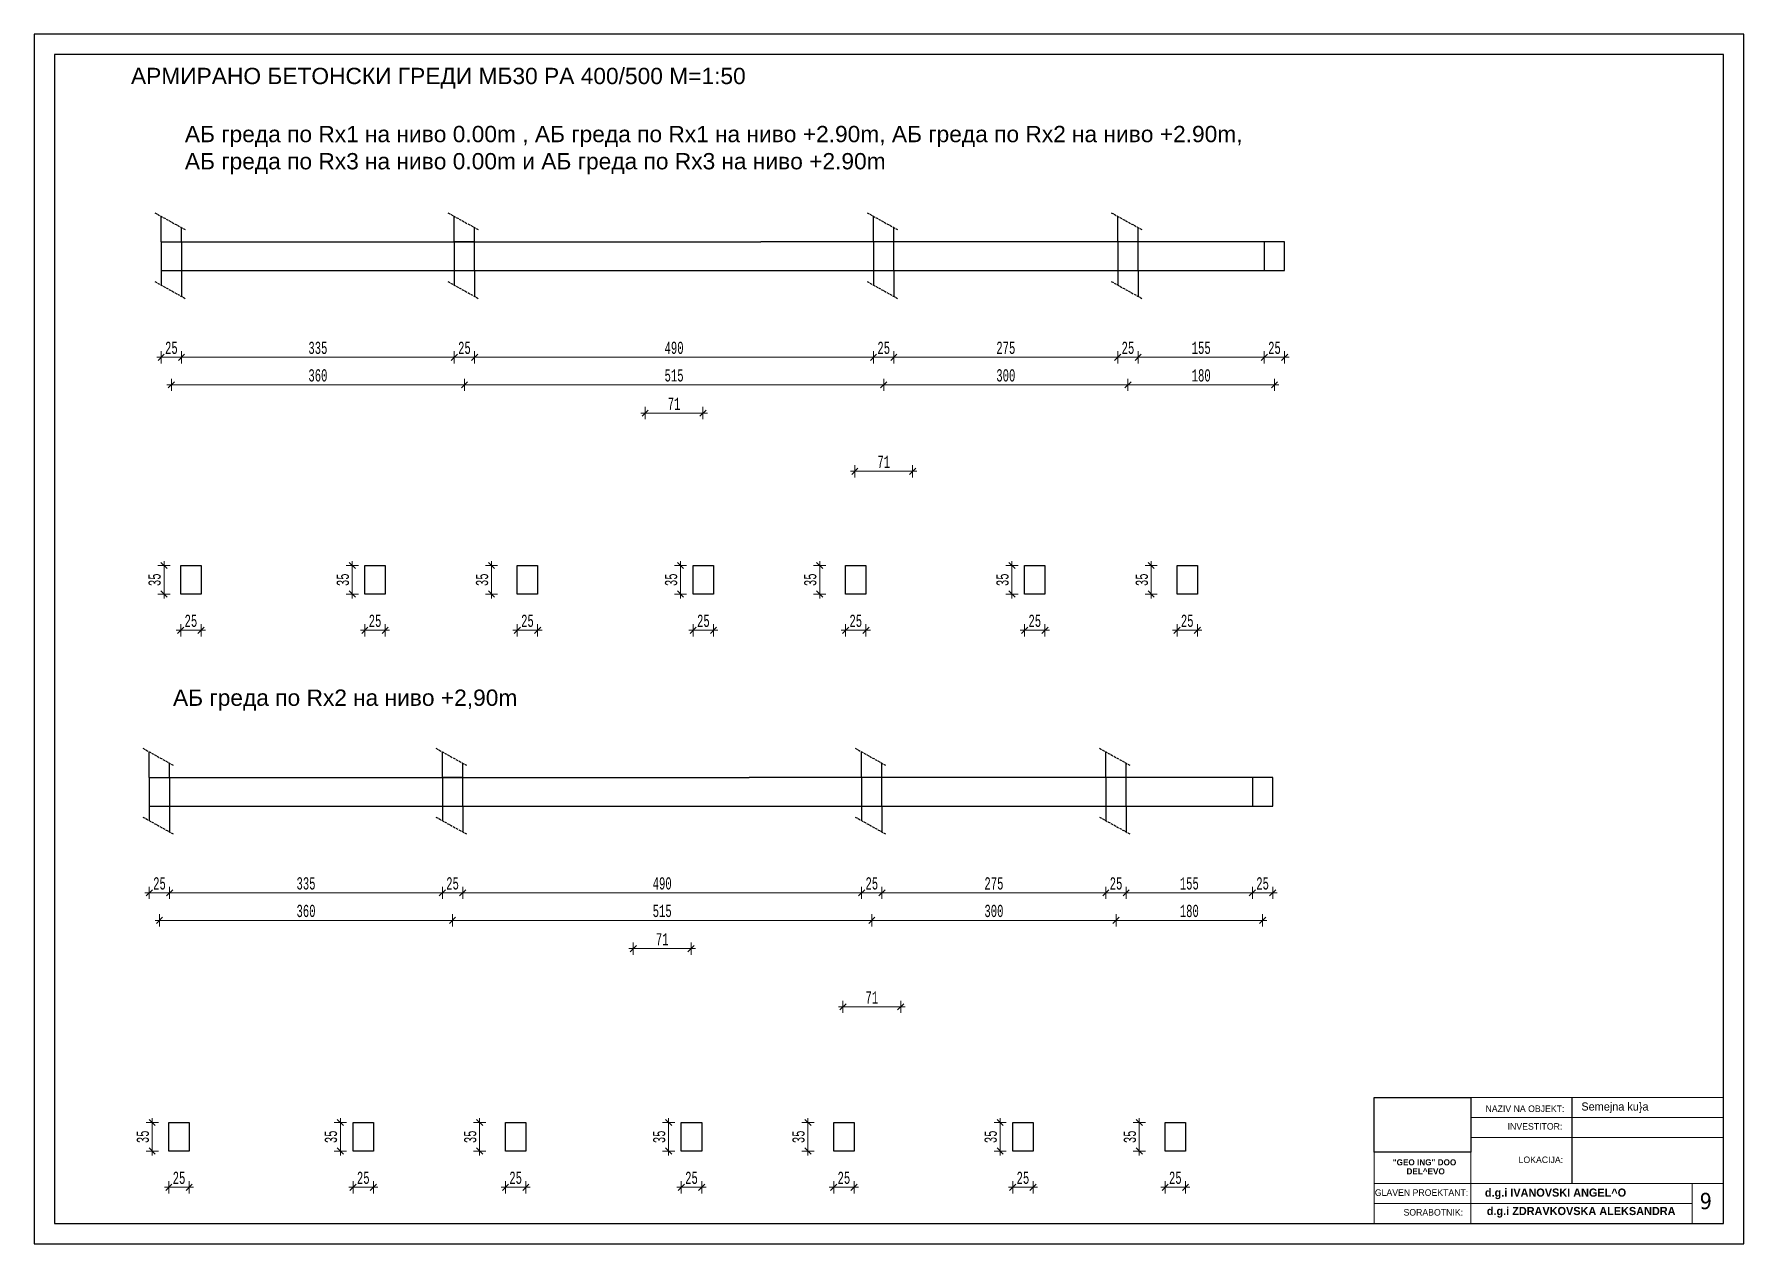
# Model space of a CAD drawing. Header units: inches. Extents: x -11900 to 13037, y 1089 to 2583.
# Drawn here: x -5276 to -3176, y 1089 to 2574 of the extents above; entities that cross this region are included whole.
import ezdxf

# ---------------------------------------------------------------- set-up
doc = ezdxf.new("R2010")
doc.units = ezdxf.units.IN
doc.header["$MEASUREMENT"] = 0
doc.linetypes.add('A4LS02', pattern=[4, 3, -1])
for name, color, linetype in [('A4_OP', 7, 'Continuous'), ('PECAT', 7, 'Continuous'), ('text', 1, 'Continuous')]:
    doc.layers.add(name, color=color, linetype=linetype)
doc.layers.add('KOTI', color=150, linetype='Continuous', lineweight=9)
doc.layers.add('Pecat_Pen_No__1', color=7, linetype='Continuous', lineweight=13)
doc.styles.add('GENERATED_STYLE_5', font='arialbd.ttf')
doc.styles.add('koti', font='monotxt.shx', dxfattribs={"width": 0.6, "height": 15})
doc.styles.add('MACCSWISS', font='', dxfattribs={"height": 25})
doc.styles.add('MAKTIMS', font='', dxfattribs={"height": 20})
doc.styles.get("Standard").update_dxf_attribs({"font": 'arial.ttf'})
doc.styles.get('MACCSWISS').set_extended_font_data('MAC C Swiss')
doc.styles.get('MAKTIMS').set_extended_font_data('MAC C Times')
doc.dimstyles.new('100', dxfattribs={"dimtxt": 15, "dimasz": 0.1, "dimexe": 0.18, "dimexo": 0.0625, "dimgap": 4, "dimtad": 1, "dimdec": 0, "dimzin": 12, "dimdsep": 46, "dimtxsty": 'koti', "dimblk": 'A$C321216CB', "dimcen": 0.09, "dimse1": 1, "dimse2": 1, "dimclrd": 256, "dimclrt": 256, "dimadec": 3, "dimazin": 0, "dimtfac": 1, "dimtdec": 0, "dimtix": 1, "dimtmove": 2, "dimatfit": 3, "dimldrblk": 'A$C321216CB', "dimfxl": 0.18, "dimtolj": 1, "dimtzin": 0, "dimlwd": -1, "dimarcsym": 0})
picture_1 = doc.add_image_def('image1.jpg', size_in_pixel=(1216, 687))

msp = doc.modelspace()

# ---------------------------------------------------------------- texts
at = {"layer": 'PECAT', "ltscale": 0.1, "insert": (-3230, 1151.4), "char_height": 20, "width": 45.6, "attachment_point": 1}
msp.add_mtext('{\\fTahoma|b0|i0|c0|p34;\\C0;9}', dxfattribs=at)
at = {"layer": 'Pecat_Pen_No__1', "linetype": 'Continuous', "style": 'GENERATED_STYLE_5'}
for s, insert, char_height, attachment_point in [('{\\fMAC C Swiss|b0|i0|c0|p34;Semejna ku\\}a}', (-3375.3, 1262.4), 10, 1), ('{\\fMAC C Swiss|b0|i0|c0|p34;NAZIV NA OBJEKT:}', (-3444.6, 1258.7), 8, 2), ('{\\fMAC C Swiss|b0|i0|c0|p34;LOKACIJA:}', (-3425.1, 1196), 8, 2)]:
    msp.add_mtext(s, dxfattribs=dict(at, insert=insert, char_height=char_height, attachment_point=attachment_point))
for s, insert, char_height, width, attachment_point in [('{\\fMAC C Swiss|b0|i0|c0|p34;INVESTITOR:}', (-3432.3, 1237), 8, 94.063, 2), ('{\\fMAC C Swiss|b0|i0|c0|p34;GLAVEN PROEKTANT:}', (-3629, 1155.7), 8, 224.137, 1), ('{\\fMAC C Swiss|b1|i0|c0|p34;d.g.i IVANOVSKI ANGEL^ O }', (-3493.8, 1156.7), 10, 328.61, 1), ('\\pi-30,l40,t40;{\\fMAC C Swiss|b1|i0|c0|p34;d.g.i ZDRAVKOVSKA ALEKSANDRA   }', (-3501.5, 1134.1), 10, 328.61, 1), ('{\\fMAC C Swiss|b0|i0|c0|p34;SORABOTNIK:}', (-3593.8, 1131.5), 8, 224.137, 1)]:
    msp.add_mtext(s, dxfattribs=dict(at, insert=insert, char_height=char_height, width=width, attachment_point=attachment_point))
at = {"layer": 'Pecat_Pen_No__1', "linetype": 'Continuous', "insert": (-3568, 1183.3), "char_height": 7.5, "attachment_point": 5, "line_spacing_factor": 0.887159, "style": 'GENERATED_STYLE_5'}
msp.add_mtext('\\A1;{\\fMAC C Swiss|b1|i0|c0|p34;"GEO ING" DOO\\P DEL^ EVO}', dxfattribs=at)
at = {"layer": 'text', "char_height": 20, "attachment_point": 1}
for s, insert, width, style in [('\\A1;{\\fArial|b0|i0|c204|p34;АРМИРАНО БЕТОНСКИ ГРЕДИ МБ30 РА 400/500 \\fArial|b0|i0|c0|p34;M=1:50}', (-5156.9, 2532.6), 972.704, 'MAKTIMS'), ('{\\fArial|b0|i0|c204|p34;АБ греда по \\fArial|b0|i0|c0|p34;Rx1} {\\fArial|b0|i0|c204|p34;на\\fArial|b0|i0|c0|p34; \\fArial|b0|i0|c204|p34;ниво\\fArial|b0|i0|c0|p34; 0.00m , \\fArial|b0|i0|c204|p34;АБ греда по \\fArial|b0|i0|c0|p34;Rx1} {\\fArial|b0|i0|c204|p34;на\\fArial|b0|i0|c0|p34; \\fArial|b0|i0|c204|p34;ниво\\fArial|b0|i0|c0|p34; +2.90m, \\fArial|b0|i0|c204|p34;АБ греда по \\fArial|b0|i0|c0|p34;Rx2} {\\fArial|b0|i0|c204|p34;на\\fArial|b0|i0|c0|p34; \\fArial|b0|i0|c204|p34;ниво\\fArial|b0|i0|c0|p34; +2.90m, \\fArial|b0|i0|c204|p34;АБ греда по \\fArial|b0|i0|c0|p34;Rx3} {\\fArial|b0|i0|c204|p34;на\\fArial|b0|i0|c0|p34; \\fArial|b0|i0|c204|p34;ниво\\fArial|b0|i0|c0|p34; 0.00m \\fArial|b0|i0|c204|p34;и\\fArial|b0|i0|c0|p34; \\fArial|b0|i0|c204|p34;АБ греда по \\fArial|b0|i0|c0|p34;Rx3} {\\fArial|b0|i0|c204|p34;на\\fArial|b0|i0|c0|p34; \\fArial|b0|i0|c204|p34;ниво\\fArial|b0|i0|c0|p34; +2.90m}', (-5090.7, 2461.3), 1303.232, 'MACCSWISS'), ('{\\fArial|b0|i0|c204|p34;АБ греда по \\fArial|b0|i0|c0|p34;Rx\\fArial|b0|i0|c204|p34;2} {\\fArial|b0|i0|c204|p34;на\\fArial|b0|i0|c0|p34; \\fArial|b0|i0|c204|p34;ниво\\fArial|b0|i0|c0|p34; \\fArial|b0|i0|c204|p34;+2,90\\fArial|b0|i0|c0|p34;m }', (-5105.3, 1769.3), 1303.232, 'MACCSWISS')]:
    msp.add_mtext(s, dxfattribs=dict(at, insert=insert, width=width, style=style))

# ---------------------------------------------------------------- blocks, each defined once
blk = doc.blocks.new('A$C321216CB')
for p, q in [((-54, 0), (54, 0)), ((-38, -38), (38, 38)), ((0, -75), (0, 75))]:
    blk.add_line(p, q)
blk = doc.blocks.new('*D588')
at = {"layer": 'Defpoints', "color": 0, "transparency": 16777216}
for p in [(-4759.8, 2318.8), (-5094.8, 2283.8), (-4759.8, 2177.2)]:
    blk.add_point(p, dxfattribs=at)
at = {"layer": 'KOTI', "transparency": 16777216}
blk.add_line((-5094.7, 2177.2), (-4759.9, 2177.2), dxfattribs=at)
at = {"layer": 'KOTI', "transparency": 16777216, "xscale": 0.1, "yscale": 0.1, "zscale": 0.1, "rotation": 180}
blk.add_blockref('A$C321216CB', (-5094.8, 2177.2), dxfattribs=at)
at = {"layer": 'KOTI', "transparency": 16777216, "xscale": 0.1, "yscale": 0.1, "zscale": 0.1}
blk.add_blockref('A$C321216CB', (-4759.8, 2177.2), dxfattribs=at)
at = {"layer": 'KOTI', "transparency": 16777216, "insert": (-4927.3, 2188.7), "char_height": 15, "attachment_point": 5, "style": 'koti'}
blk.add_mtext('\\A1;335', dxfattribs=at)
blk = doc.blocks.new('*D589')
at = {"layer": 'Defpoints', "color": 0, "transparency": 16777216}
for p in [(-4759.8, 2318.8), (-4734.8, 2318.8), (-4734.8, 2177.2)]:
    blk.add_point(p, dxfattribs=at)
at = {"layer": 'KOTI', "transparency": 16777216}
blk.add_line((-4759.7, 2177.2), (-4734.9, 2177.2), dxfattribs=at)
at = {"layer": 'KOTI', "transparency": 16777216, "xscale": 0.1, "yscale": 0.1, "zscale": 0.1, "rotation": 180}
blk.add_blockref('A$C321216CB', (-4759.8, 2177.2), dxfattribs=at)
at = {"layer": 'KOTI', "transparency": 16777216, "xscale": 0.1, "yscale": 0.1, "zscale": 0.1}
blk.add_blockref('A$C321216CB', (-4734.8, 2177.2), dxfattribs=at)
at = {"layer": 'KOTI', "transparency": 16777216, "insert": (-4747.3, 2188.7), "char_height": 15, "attachment_point": 5, "style": 'koti'}
blk.add_mtext('\\A1;25', dxfattribs=at)
blk = doc.blocks.new('*D590')
at = {"layer": 'Defpoints', "color": 0, "transparency": 16777216}
for p in [(-5095.8, 1886.6), (-5070.8, 1886.6), (-5070.8, 1842.1)]:
    blk.add_point(p, dxfattribs=at)
at = {"layer": 'KOTI', "transparency": 16777216}
blk.add_line((-5095.7, 1842.1), (-5070.9, 1842.1), dxfattribs=at)
at = {"layer": 'KOTI', "transparency": 16777216, "xscale": 0.1, "yscale": 0.1, "zscale": 0.1, "rotation": 180}
blk.add_blockref('A$C321216CB', (-5095.8, 1842.1), dxfattribs=at)
at = {"layer": 'KOTI', "transparency": 16777216, "xscale": 0.1, "yscale": 0.1, "zscale": 0.1}
blk.add_blockref('A$C321216CB', (-5070.8, 1842.1), dxfattribs=at)
at = {"layer": 'KOTI', "transparency": 16777216, "insert": (-5083.3, 1853.6), "char_height": 15, "attachment_point": 5, "style": 'koti'}
blk.add_mtext('\\A1;25', dxfattribs=at)
blk = doc.blocks.new('*D591')
at = {"layer": 'Defpoints', "color": 0, "transparency": 16777216}
for p in [(-5116.3, 1921.6), (-5095.8, 1921.6), (-5095.8, 1886.6)]:
    blk.add_point(p, dxfattribs=at)
at = {"layer": 'KOTI', "transparency": 16777216}
blk.add_line((-5116.3, 1886.7), (-5116.3, 1921.5), dxfattribs=at)
at = {"layer": 'KOTI', "transparency": 16777216, "xscale": 0.1, "yscale": 0.1, "zscale": 0.1}
for p, rotation in [((-5116.3, 1921.6), 90), ((-5116.3, 1886.6), 270)]:
    blk.add_blockref('A$C321216CB', p, dxfattribs=dict(at, rotation=rotation))
at = {"layer": 'KOTI', "transparency": 16777216, "insert": (-5127.8, 1904.1), "char_height": 15, "attachment_point": 5, "rotation": 90, "style": 'koti'}
blk.add_mtext('\\A1;35', dxfattribs=at)
blk = doc.blocks.new('*D592')
at = {"layer": 'Defpoints', "color": 0, "transparency": 16777216}
for p in [(-4869.6, 1886.6), (-4844.6, 1886.6), (-4844.6, 1842.1)]:
    blk.add_point(p, dxfattribs=at)
at = {"layer": 'KOTI', "transparency": 16777216}
blk.add_line((-4869.5, 1842.1), (-4844.7, 1842.1), dxfattribs=at)
at = {"layer": 'KOTI', "transparency": 16777216, "xscale": 0.1, "yscale": 0.1, "zscale": 0.1, "rotation": 180}
blk.add_blockref('A$C321216CB', (-4869.6, 1842.1), dxfattribs=at)
at = {"layer": 'KOTI', "transparency": 16777216, "xscale": 0.1, "yscale": 0.1, "zscale": 0.1}
blk.add_blockref('A$C321216CB', (-4844.6, 1842.1), dxfattribs=at)
at = {"layer": 'KOTI', "transparency": 16777216, "insert": (-4857.1, 1853.6), "char_height": 15, "attachment_point": 5, "style": 'koti'}
blk.add_mtext('\\A1;25', dxfattribs=at)
blk = doc.blocks.new('*D593')
at = {"layer": 'Defpoints', "color": 0, "transparency": 16777216}
for p in [(-4885.1, 1921.6), (-4869.6, 1921.6), (-4869.6, 1886.6)]:
    blk.add_point(p, dxfattribs=at)
at = {"layer": 'KOTI', "transparency": 16777216}
blk.add_line((-4885.1, 1886.7), (-4885.1, 1921.5), dxfattribs=at)
at = {"layer": 'KOTI', "transparency": 16777216, "xscale": 0.1, "yscale": 0.1, "zscale": 0.1}
for p, rotation in [((-4885.1, 1921.6), 90), ((-4885.1, 1886.6), 270)]:
    blk.add_blockref('A$C321216CB', p, dxfattribs=dict(at, rotation=rotation))
at = {"layer": 'KOTI', "transparency": 16777216, "insert": (-4896.6, 1904.1), "char_height": 15, "attachment_point": 5, "rotation": 90, "style": 'koti'}
blk.add_mtext('\\A1;35', dxfattribs=at)
blk = doc.blocks.new('*D594')
at = {"layer": 'Defpoints', "color": 0, "transparency": 16777216}
for p in [(-4682.4, 1886.6), (-4657.4, 1886.6), (-4657.4, 1842.1)]:
    blk.add_point(p, dxfattribs=at)
at = {"layer": 'KOTI', "transparency": 16777216}
blk.add_line((-4682.3, 1842.1), (-4657.5, 1842.1), dxfattribs=at)
at = {"layer": 'KOTI', "transparency": 16777216, "xscale": 0.1, "yscale": 0.1, "zscale": 0.1, "rotation": 180}
blk.add_blockref('A$C321216CB', (-4682.4, 1842.1), dxfattribs=at)
at = {"layer": 'KOTI', "transparency": 16777216, "xscale": 0.1, "yscale": 0.1, "zscale": 0.1}
blk.add_blockref('A$C321216CB', (-4657.4, 1842.1), dxfattribs=at)
at = {"layer": 'KOTI', "transparency": 16777216, "insert": (-4669.9, 1853.6), "char_height": 15, "attachment_point": 5, "style": 'koti'}
blk.add_mtext('\\A1;25', dxfattribs=at)
blk = doc.blocks.new('*D595')
at = {"layer": 'Defpoints', "color": 0, "transparency": 16777216}
for p in [(-4714.1, 1921.6), (-4682.4, 1921.6), (-4682.4, 1886.6)]:
    blk.add_point(p, dxfattribs=at)
at = {"layer": 'KOTI', "transparency": 16777216}
blk.add_line((-4714.1, 1886.7), (-4714.1, 1921.5), dxfattribs=at)
at = {"layer": 'KOTI', "transparency": 16777216, "xscale": 0.1, "yscale": 0.1, "zscale": 0.1}
for p, rotation in [((-4714.1, 1921.6), 90), ((-4714.1, 1886.6), 270)]:
    blk.add_blockref('A$C321216CB', p, dxfattribs=dict(at, rotation=rotation))
at = {"layer": 'KOTI', "transparency": 16777216, "insert": (-4725.6, 1904.1), "char_height": 15, "attachment_point": 5, "rotation": 90, "style": 'koti'}
blk.add_mtext('\\A1;35', dxfattribs=at)
blk = doc.blocks.new('*D596')
at = {"layer": 'Defpoints', "color": 0, "transparency": 16777216}
for p in [(-4734.8, 2318.8), (-4244.8, 2283.8), (-4244.8, 2177.2)]:
    blk.add_point(p, dxfattribs=at)
at = {"layer": 'KOTI', "transparency": 16777216}
blk.add_line((-4734.7, 2177.2), (-4244.9, 2177.2), dxfattribs=at)
at = {"layer": 'KOTI', "transparency": 16777216, "xscale": 0.1, "yscale": 0.1, "zscale": 0.1, "rotation": 180}
blk.add_blockref('A$C321216CB', (-4734.8, 2177.2), dxfattribs=at)
at = {"layer": 'KOTI', "transparency": 16777216, "xscale": 0.1, "yscale": 0.1, "zscale": 0.1}
blk.add_blockref('A$C321216CB', (-4244.8, 2177.2), dxfattribs=at)
at = {"layer": 'KOTI', "transparency": 16777216, "insert": (-4489.8, 2188.7), "char_height": 15, "attachment_point": 5, "style": 'koti'}
blk.add_mtext('\\A1;490', dxfattribs=at)
blk = doc.blocks.new('*D597')
at = {"layer": 'Defpoints', "color": 0, "transparency": 16777216}
for p in [(-3764.8, 2318.8), (-3739.8, 2318.8), (-3739.8, 2177.2)]:
    blk.add_point(p, dxfattribs=at)
at = {"layer": 'KOTI', "transparency": 16777216}
blk.add_line((-3764.7, 2177.2), (-3739.9, 2177.2), dxfattribs=at)
at = {"layer": 'KOTI', "transparency": 16777216, "xscale": 0.1, "yscale": 0.1, "zscale": 0.1, "rotation": 180}
blk.add_blockref('A$C321216CB', (-3764.8, 2177.2), dxfattribs=at)
at = {"layer": 'KOTI', "transparency": 16777216, "xscale": 0.1, "yscale": 0.1, "zscale": 0.1}
blk.add_blockref('A$C321216CB', (-3739.8, 2177.2), dxfattribs=at)
at = {"layer": 'KOTI', "transparency": 16777216, "insert": (-3752.3, 2188.7), "char_height": 15, "attachment_point": 5, "style": 'koti'}
blk.add_mtext('\\A1;25', dxfattribs=at)
blk = doc.blocks.new('*D598')
at = {"layer": 'Defpoints', "color": 0, "transparency": 16777216}
for p in [(-4747.3, 2177.2), (-4232.3, 2177.2), (-4232.3, 2143.4)]:
    blk.add_point(p, dxfattribs=at)
at = {"layer": 'KOTI', "transparency": 16777216}
blk.add_line((-4747.2, 2143.4), (-4232.4, 2143.4), dxfattribs=at)
at = {"layer": 'KOTI', "transparency": 16777216, "xscale": 0.1, "yscale": 0.1, "zscale": 0.1, "rotation": 180}
blk.add_blockref('A$C321216CB', (-4747.3, 2143.4), dxfattribs=at)
at = {"layer": 'KOTI', "transparency": 16777216, "xscale": 0.1, "yscale": 0.1, "zscale": 0.1}
blk.add_blockref('A$C321216CB', (-4232.3, 2143.4), dxfattribs=at)
at = {"layer": 'KOTI', "transparency": 16777216, "insert": (-4489.8, 2154.9), "char_height": 15, "attachment_point": 5, "style": 'koti'}
blk.add_mtext('\\A1;515', dxfattribs=at)
blk = doc.blocks.new('*D640')
at = {"layer": 'Defpoints', "color": 0, "transparency": 16777216}
for p in [(-5119.8, 2283.8), (-5094.8, 2283.8), (-5119.8, 2177.2)]:
    blk.add_point(p, dxfattribs=at)
at = {"layer": 'KOTI', "transparency": 16777216}
blk.add_line((-5094.9, 2177.2), (-5119.7, 2177.2), dxfattribs=at)
at = {"layer": 'KOTI', "transparency": 16777216, "xscale": 0.1, "yscale": 0.1, "zscale": 0.1, "rotation": 180}
blk.add_blockref('A$C321216CB', (-5119.8, 2177.2), dxfattribs=at)
at = {"layer": 'KOTI', "transparency": 16777216, "xscale": 0.1, "yscale": 0.1, "zscale": 0.1}
blk.add_blockref('A$C321216CB', (-5094.8, 2177.2), dxfattribs=at)
at = {"layer": 'KOTI', "transparency": 16777216, "insert": (-5107.3, 2188.7), "char_height": 15, "attachment_point": 5, "style": 'koti'}
blk.add_mtext('\\A1;25', dxfattribs=at)
blk = doc.blocks.new('*D599')
at = {"layer": 'Defpoints', "color": 0, "transparency": 16777216}
for p in [(-4244.8, 2283.8), (-4219.8, 2283.8), (-4219.8, 2177.2)]:
    blk.add_point(p, dxfattribs=at)
at = {"layer": 'KOTI', "transparency": 16777216}
blk.add_line((-4244.7, 2177.2), (-4219.9, 2177.2), dxfattribs=at)
at = {"layer": 'KOTI', "transparency": 16777216, "xscale": 0.1, "yscale": 0.1, "zscale": 0.1, "rotation": 180}
blk.add_blockref('A$C321216CB', (-4244.8, 2177.2), dxfattribs=at)
at = {"layer": 'KOTI', "transparency": 16777216, "xscale": 0.1, "yscale": 0.1, "zscale": 0.1}
blk.add_blockref('A$C321216CB', (-4219.8, 2177.2), dxfattribs=at)
at = {"layer": 'KOTI', "transparency": 16777216, "insert": (-4232.3, 2188.7), "char_height": 15, "attachment_point": 5, "style": 'koti'}
blk.add_mtext('\\A1;25', dxfattribs=at)
blk = doc.blocks.new('*D600')
at = {"layer": 'Defpoints', "color": 0, "transparency": 16777216}
for p in [(-4219.8, 2283.8), (-3944.8, 2283.8), (-3944.8, 2177.2)]:
    blk.add_point(p, dxfattribs=at)
at = {"layer": 'KOTI', "transparency": 16777216}
blk.add_line((-4219.7, 2177.2), (-3944.9, 2177.2), dxfattribs=at)
at = {"layer": 'KOTI', "transparency": 16777216, "xscale": 0.1, "yscale": 0.1, "zscale": 0.1, "rotation": 180}
blk.add_blockref('A$C321216CB', (-4219.8, 2177.2), dxfattribs=at)
at = {"layer": 'KOTI', "transparency": 16777216, "xscale": 0.1, "yscale": 0.1, "zscale": 0.1}
blk.add_blockref('A$C321216CB', (-3944.8, 2177.2), dxfattribs=at)
at = {"layer": 'KOTI', "transparency": 16777216, "insert": (-4082.3, 2188.7), "char_height": 15, "attachment_point": 5, "style": 'koti'}
blk.add_mtext('\\A1;275', dxfattribs=at)
blk = doc.blocks.new('*D601')
at = {"layer": 'Defpoints', "color": 0, "transparency": 16777216}
for p in [(-4232.3, 2177.2), (-3932.3, 2177.2), (-3932.3, 2143.4)]:
    blk.add_point(p, dxfattribs=at)
at = {"layer": 'KOTI', "transparency": 16777216}
blk.add_line((-4232.2, 2143.4), (-3932.4, 2143.4), dxfattribs=at)
at = {"layer": 'KOTI', "transparency": 16777216, "xscale": 0.1, "yscale": 0.1, "zscale": 0.1, "rotation": 180}
blk.add_blockref('A$C321216CB', (-4232.3, 2143.4), dxfattribs=at)
at = {"layer": 'KOTI', "transparency": 16777216, "xscale": 0.1, "yscale": 0.1, "zscale": 0.1}
blk.add_blockref('A$C321216CB', (-3932.3, 2143.4), dxfattribs=at)
at = {"layer": 'KOTI', "transparency": 16777216, "insert": (-4082.3, 2154.9), "char_height": 15, "attachment_point": 5, "style": 'koti'}
blk.add_mtext('\\A1;300', dxfattribs=at)
blk = doc.blocks.new('*D602')
at = {"layer": 'Defpoints', "color": 0, "transparency": 16777216}
for p in [(-5107.3, 2177.2), (-4747.3, 2177.2), (-5107.3, 2143.4)]:
    blk.add_point(p, dxfattribs=at)
at = {"layer": 'KOTI', "transparency": 16777216}
blk.add_line((-4747.4, 2143.4), (-5107.2, 2143.4), dxfattribs=at)
at = {"layer": 'KOTI', "transparency": 16777216, "xscale": 0.1, "yscale": 0.1, "zscale": 0.1, "rotation": 180}
blk.add_blockref('A$C321216CB', (-5107.3, 2143.4), dxfattribs=at)
at = {"layer": 'KOTI', "transparency": 16777216, "xscale": 0.1, "yscale": 0.1, "zscale": 0.1}
blk.add_blockref('A$C321216CB', (-4747.3, 2143.4), dxfattribs=at)
at = {"layer": 'KOTI', "transparency": 16777216, "insert": (-4927.3, 2154.9), "char_height": 15, "attachment_point": 5, "style": 'koti'}
blk.add_mtext('\\A1;360', dxfattribs=at)
blk = doc.blocks.new('*D603')
at = {"layer": 'Defpoints', "color": 0, "transparency": 16777216}
for p in [(-4525.3, 2108.7), (-4525.3, 2084.5), (-4454.3, 2072.8)]:
    blk.add_point(p, dxfattribs=at)
at = {"layer": 'KOTI', "transparency": 16777216}
blk.add_line((-4454.4, 2108.7), (-4525.2, 2108.7), dxfattribs=at)
at = {"layer": 'KOTI', "transparency": 16777216, "xscale": 0.1, "yscale": 0.1, "zscale": 0.1, "rotation": 180}
blk.add_blockref('A$C321216CB', (-4525.3, 2108.7), dxfattribs=at)
at = {"layer": 'KOTI', "transparency": 16777216, "xscale": 0.1, "yscale": 0.1, "zscale": 0.1}
blk.add_blockref('A$C321216CB', (-4454.3, 2108.7), dxfattribs=at)
at = {"layer": 'KOTI', "transparency": 16777216, "insert": (-4489.8, 2120.2), "char_height": 15, "attachment_point": 5, "style": 'koti'}
blk.add_mtext('\\A1;71', dxfattribs=at)
blk = doc.blocks.new('*D604')
at = {"layer": 'Defpoints', "color": 0, "transparency": 16777216}
for p in [(-4267.8, 2037.3), (-4196.8, 2019.8), (-4267.8, 2013.2)]:
    blk.add_point(p, dxfattribs=at)
at = {"layer": 'KOTI', "transparency": 16777216}
blk.add_line((-4196.9, 2037.3), (-4267.7, 2037.3), dxfattribs=at)
at = {"layer": 'KOTI', "transparency": 16777216, "xscale": 0.1, "yscale": 0.1, "zscale": 0.1, "rotation": 180}
blk.add_blockref('A$C321216CB', (-4267.8, 2037.3), dxfattribs=at)
at = {"layer": 'KOTI', "transparency": 16777216, "xscale": 0.1, "yscale": 0.1, "zscale": 0.1}
blk.add_blockref('A$C321216CB', (-4196.8, 2037.3), dxfattribs=at)
at = {"layer": 'KOTI', "transparency": 16777216, "insert": (-4232.3, 2048.8), "char_height": 15, "attachment_point": 5, "style": 'koti'}
blk.add_mtext('\\A1;71', dxfattribs=at)
blk = doc.blocks.new('*D605')
at = {"layer": 'Defpoints', "color": 0, "transparency": 16777216}
for p in [(-4466.3, 1886.6), (-4441.3, 1886.6), (-4441.3, 1842.1)]:
    blk.add_point(p, dxfattribs=at)
at = {"layer": 'KOTI', "transparency": 16777216}
blk.add_line((-4466.2, 1842.1), (-4441.4, 1842.1), dxfattribs=at)
at = {"layer": 'KOTI', "transparency": 16777216, "xscale": 0.1, "yscale": 0.1, "zscale": 0.1, "rotation": 180}
blk.add_blockref('A$C321216CB', (-4466.3, 1842.1), dxfattribs=at)
at = {"layer": 'KOTI', "transparency": 16777216, "xscale": 0.1, "yscale": 0.1, "zscale": 0.1}
blk.add_blockref('A$C321216CB', (-4441.3, 1842.1), dxfattribs=at)
at = {"layer": 'KOTI', "transparency": 16777216, "insert": (-4453.8, 1853.6), "char_height": 15, "attachment_point": 5, "style": 'koti'}
blk.add_mtext('\\A1;25', dxfattribs=at)
blk = doc.blocks.new('*D606')
at = {"layer": 'Defpoints', "color": 0, "transparency": 16777216}
for p in [(-4481.9, 1921.6), (-4466.3, 1921.6), (-4466.3, 1886.6)]:
    blk.add_point(p, dxfattribs=at)
at = {"layer": 'KOTI', "transparency": 16777216}
blk.add_line((-4481.9, 1886.7), (-4481.9, 1921.5), dxfattribs=at)
at = {"layer": 'KOTI', "transparency": 16777216, "xscale": 0.1, "yscale": 0.1, "zscale": 0.1}
for p, rotation in [((-4481.9, 1921.6), 90), ((-4481.9, 1886.6), 270)]:
    blk.add_blockref('A$C321216CB', p, dxfattribs=dict(at, rotation=rotation))
at = {"layer": 'KOTI', "transparency": 16777216, "insert": (-4493.4, 1904.1), "char_height": 15, "attachment_point": 5, "rotation": 90, "style": 'koti'}
blk.add_mtext('\\A1;35', dxfattribs=at)
blk = doc.blocks.new('*D607')
at = {"layer": 'Defpoints', "color": 0, "transparency": 16777216}
for p in [(-4279.1, 1886.6), (-4254.1, 1886.6), (-4254.1, 1842.1)]:
    blk.add_point(p, dxfattribs=at)
at = {"layer": 'KOTI', "transparency": 16777216}
blk.add_line((-4279, 1842.1), (-4254.2, 1842.1), dxfattribs=at)
at = {"layer": 'KOTI', "transparency": 16777216, "xscale": 0.1, "yscale": 0.1, "zscale": 0.1, "rotation": 180}
blk.add_blockref('A$C321216CB', (-4279.1, 1842.1), dxfattribs=at)
at = {"layer": 'KOTI', "transparency": 16777216, "xscale": 0.1, "yscale": 0.1, "zscale": 0.1}
blk.add_blockref('A$C321216CB', (-4254.1, 1842.1), dxfattribs=at)
at = {"layer": 'KOTI', "transparency": 16777216, "insert": (-4266.6, 1853.6), "char_height": 15, "attachment_point": 5, "style": 'koti'}
blk.add_mtext('\\A1;25', dxfattribs=at)
blk = doc.blocks.new('*D608')
at = {"layer": 'Defpoints', "color": 0, "transparency": 16777216}
for p in [(-4310.9, 1921.6), (-4279.1, 1921.6), (-4279.1, 1886.6)]:
    blk.add_point(p, dxfattribs=at)
at = {"layer": 'KOTI', "transparency": 16777216}
blk.add_line((-4310.9, 1886.7), (-4310.9, 1921.5), dxfattribs=at)
at = {"layer": 'KOTI', "transparency": 16777216, "xscale": 0.1, "yscale": 0.1, "zscale": 0.1}
for p, rotation in [((-4310.9, 1921.6), 90), ((-4310.9, 1886.6), 270)]:
    blk.add_blockref('A$C321216CB', p, dxfattribs=dict(at, rotation=rotation))
at = {"layer": 'KOTI', "transparency": 16777216, "insert": (-4322.4, 1904.1), "char_height": 15, "attachment_point": 5, "rotation": 90, "style": 'koti'}
blk.add_mtext('\\A1;35', dxfattribs=at)
blk = doc.blocks.new('*D609')
at = {"layer": 'Defpoints', "color": 0, "transparency": 16777216}
for p in [(-4059.2, 1886.6), (-4034.2, 1886.6), (-4034.2, 1842.1)]:
    blk.add_point(p, dxfattribs=at)
at = {"layer": 'KOTI', "transparency": 16777216}
blk.add_line((-4059.1, 1842.1), (-4034.3, 1842.1), dxfattribs=at)
at = {"layer": 'KOTI', "transparency": 16777216, "xscale": 0.1, "yscale": 0.1, "zscale": 0.1, "rotation": 180}
blk.add_blockref('A$C321216CB', (-4059.2, 1842.1), dxfattribs=at)
at = {"layer": 'KOTI', "transparency": 16777216, "xscale": 0.1, "yscale": 0.1, "zscale": 0.1}
blk.add_blockref('A$C321216CB', (-4034.2, 1842.1), dxfattribs=at)
at = {"layer": 'KOTI', "transparency": 16777216, "insert": (-4046.7, 1853.6), "char_height": 15, "attachment_point": 5, "style": 'koti'}
blk.add_mtext('\\A1;25', dxfattribs=at)
blk = doc.blocks.new('*D610')
at = {"layer": 'Defpoints', "color": 0, "transparency": 16777216}
for p in [(-4074.8, 1921.6), (-4059.2, 1921.6), (-4059.2, 1886.6)]:
    blk.add_point(p, dxfattribs=at)
at = {"layer": 'KOTI', "transparency": 16777216}
blk.add_line((-4074.8, 1886.7), (-4074.8, 1921.5), dxfattribs=at)
at = {"layer": 'KOTI', "transparency": 16777216, "xscale": 0.1, "yscale": 0.1, "zscale": 0.1}
for p, rotation in [((-4074.8, 1921.6), 90), ((-4074.8, 1886.6), 270)]:
    blk.add_blockref('A$C321216CB', p, dxfattribs=dict(at, rotation=rotation))
at = {"layer": 'KOTI', "transparency": 16777216, "insert": (-4086.3, 1904.1), "char_height": 15, "attachment_point": 5, "rotation": 90, "style": 'koti'}
blk.add_mtext('\\A1;35', dxfattribs=at)
blk = doc.blocks.new('*D611')
at = {"layer": 'Defpoints', "color": 0, "transparency": 16777216}
for p in [(-3872, 1886.6), (-3847, 1886.6), (-3847, 1842.1)]:
    blk.add_point(p, dxfattribs=at)
at = {"layer": 'KOTI', "transparency": 16777216}
blk.add_line((-3871.9, 1842.1), (-3847.1, 1842.1), dxfattribs=at)
at = {"layer": 'KOTI', "transparency": 16777216, "xscale": 0.1, "yscale": 0.1, "zscale": 0.1, "rotation": 180}
blk.add_blockref('A$C321216CB', (-3872, 1842.1), dxfattribs=at)
at = {"layer": 'KOTI', "transparency": 16777216, "xscale": 0.1, "yscale": 0.1, "zscale": 0.1}
blk.add_blockref('A$C321216CB', (-3847, 1842.1), dxfattribs=at)
at = {"layer": 'KOTI', "transparency": 16777216, "insert": (-3859.5, 1853.6), "char_height": 15, "attachment_point": 5, "style": 'koti'}
blk.add_mtext('\\A1;25', dxfattribs=at)
blk = doc.blocks.new('*D612')
at = {"layer": 'Defpoints', "color": 0, "transparency": 16777216}
for p in [(-3903.7, 1921.6), (-3872, 1921.6), (-3872, 1886.6)]:
    blk.add_point(p, dxfattribs=at)
at = {"layer": 'KOTI', "transparency": 16777216}
blk.add_line((-3903.7, 1886.7), (-3903.7, 1921.5), dxfattribs=at)
at = {"layer": 'KOTI', "transparency": 16777216, "xscale": 0.1, "yscale": 0.1, "zscale": 0.1}
for p, rotation in [((-3903.7, 1921.6), 90), ((-3903.7, 1886.6), 270)]:
    blk.add_blockref('A$C321216CB', p, dxfattribs=dict(at, rotation=rotation))
at = {"layer": 'KOTI', "transparency": 16777216, "insert": (-3915.2, 1904.1), "char_height": 15, "attachment_point": 5, "rotation": 90, "style": 'koti'}
blk.add_mtext('\\A1;35', dxfattribs=at)
blk = doc.blocks.new('*D641')
at = {"layer": 'Defpoints', "color": 0, "transparency": 16777216}
for p in [(-3944.8, 2283.8), (-3919.8, 2283.8), (-3919.8, 2177.2)]:
    blk.add_point(p, dxfattribs=at)
at = {"layer": 'KOTI', "transparency": 16777216}
blk.add_line((-3944.7, 2177.2), (-3919.9, 2177.2), dxfattribs=at)
at = {"layer": 'KOTI', "transparency": 16777216, "xscale": 0.1, "yscale": 0.1, "zscale": 0.1, "rotation": 180}
blk.add_blockref('A$C321216CB', (-3944.8, 2177.2), dxfattribs=at)
at = {"layer": 'KOTI', "transparency": 16777216, "xscale": 0.1, "yscale": 0.1, "zscale": 0.1}
blk.add_blockref('A$C321216CB', (-3919.8, 2177.2), dxfattribs=at)
at = {"layer": 'KOTI', "transparency": 16777216, "insert": (-3932.3, 2188.7), "char_height": 15, "attachment_point": 5, "style": 'koti'}
blk.add_mtext('\\A1;25', dxfattribs=at)
blk = doc.blocks.new('*D642')
at = {"layer": 'Defpoints', "color": 0, "transparency": 16777216}
for p in [(-3919.8, 2283.8), (-3764.8, 2283.8), (-3764.8, 2177.2)]:
    blk.add_point(p, dxfattribs=at)
at = {"layer": 'KOTI', "transparency": 16777216}
blk.add_line((-3919.7, 2177.2), (-3764.9, 2177.2), dxfattribs=at)
at = {"layer": 'KOTI', "transparency": 16777216, "xscale": 0.1, "yscale": 0.1, "zscale": 0.1, "rotation": 180}
blk.add_blockref('A$C321216CB', (-3919.8, 2177.2), dxfattribs=at)
at = {"layer": 'KOTI', "transparency": 16777216, "xscale": 0.1, "yscale": 0.1, "zscale": 0.1}
blk.add_blockref('A$C321216CB', (-3764.8, 2177.2), dxfattribs=at)
at = {"layer": 'KOTI', "transparency": 16777216, "insert": (-3842.3, 2188.7), "char_height": 15, "attachment_point": 5, "style": 'koti'}
blk.add_mtext('\\A1;155', dxfattribs=at)
blk = doc.blocks.new('*D613')
at = {"layer": 'Defpoints', "color": 0, "transparency": 16777216}
for p in [(-3932.3, 2177.2), (-3752.3, 2177.2), (-3752.3, 2143.4)]:
    blk.add_point(p, dxfattribs=at)
at = {"layer": 'KOTI', "transparency": 16777216}
blk.add_line((-3932.2, 2143.4), (-3752.4, 2143.4), dxfattribs=at)
at = {"layer": 'KOTI', "transparency": 16777216, "xscale": 0.1, "yscale": 0.1, "zscale": 0.1, "rotation": 180}
blk.add_blockref('A$C321216CB', (-3932.3, 2143.4), dxfattribs=at)
at = {"layer": 'KOTI', "transparency": 16777216, "xscale": 0.1, "yscale": 0.1, "zscale": 0.1}
blk.add_blockref('A$C321216CB', (-3752.3, 2143.4), dxfattribs=at)
at = {"layer": 'KOTI', "transparency": 16777216, "insert": (-3842.3, 2154.9), "char_height": 15, "attachment_point": 5, "style": 'koti'}
blk.add_mtext('\\A1;180', dxfattribs=at)
blk = doc.blocks.new('*D614')
at = {"layer": 'Defpoints', "color": 0, "transparency": 16777216}
for p in [(-4774.4, 1661.3), (-5109.4, 1626.3), (-4774.4, 1519.7)]:
    blk.add_point(p, dxfattribs=at)
at = {"layer": 'KOTI', "transparency": 16777216}
blk.add_line((-5109.3, 1519.7), (-4774.5, 1519.7), dxfattribs=at)
at = {"layer": 'KOTI', "transparency": 16777216, "xscale": 0.1, "yscale": 0.1, "zscale": 0.1, "rotation": 180}
blk.add_blockref('A$C321216CB', (-5109.4, 1519.7), dxfattribs=at)
at = {"layer": 'KOTI', "transparency": 16777216, "xscale": 0.1, "yscale": 0.1, "zscale": 0.1}
blk.add_blockref('A$C321216CB', (-4774.4, 1519.7), dxfattribs=at)
at = {"layer": 'KOTI', "transparency": 16777216, "insert": (-4941.9, 1531.2), "char_height": 15, "attachment_point": 5, "style": 'koti'}
blk.add_mtext('\\A1;335', dxfattribs=at)
blk = doc.blocks.new('*D615')
at = {"layer": 'Defpoints', "color": 0, "transparency": 16777216}
for p in [(-4774.4, 1661.3), (-4749.4, 1661.3), (-4749.4, 1519.7)]:
    blk.add_point(p, dxfattribs=at)
at = {"layer": 'KOTI', "transparency": 16777216}
blk.add_line((-4774.3, 1519.7), (-4749.5, 1519.7), dxfattribs=at)
at = {"layer": 'KOTI', "transparency": 16777216, "xscale": 0.1, "yscale": 0.1, "zscale": 0.1, "rotation": 180}
blk.add_blockref('A$C321216CB', (-4774.4, 1519.7), dxfattribs=at)
at = {"layer": 'KOTI', "transparency": 16777216, "xscale": 0.1, "yscale": 0.1, "zscale": 0.1}
blk.add_blockref('A$C321216CB', (-4749.4, 1519.7), dxfattribs=at)
at = {"layer": 'KOTI', "transparency": 16777216, "insert": (-4761.9, 1531.2), "char_height": 15, "attachment_point": 5, "style": 'koti'}
blk.add_mtext('\\A1;25', dxfattribs=at)
blk = doc.blocks.new('*D616')
at = {"layer": 'Defpoints', "color": 0, "transparency": 16777216}
for p in [(-5110.4, 1202.7), (-5085.4, 1202.7), (-5085.4, 1158.2)]:
    blk.add_point(p, dxfattribs=at)
at = {"layer": 'KOTI', "transparency": 16777216}
blk.add_line((-5110.3, 1158.2), (-5085.5, 1158.2), dxfattribs=at)
at = {"layer": 'KOTI', "transparency": 16777216, "xscale": 0.1, "yscale": 0.1, "zscale": 0.1, "rotation": 180}
blk.add_blockref('A$C321216CB', (-5110.4, 1158.2), dxfattribs=at)
at = {"layer": 'KOTI', "transparency": 16777216, "xscale": 0.1, "yscale": 0.1, "zscale": 0.1}
blk.add_blockref('A$C321216CB', (-5085.4, 1158.2), dxfattribs=at)
at = {"layer": 'KOTI', "transparency": 16777216, "insert": (-5097.9, 1169.7), "char_height": 15, "attachment_point": 5, "style": 'koti'}
blk.add_mtext('\\A1;25', dxfattribs=at)
blk = doc.blocks.new('*D617')
at = {"layer": 'Defpoints', "color": 0, "transparency": 16777216}
for p in [(-5130.8, 1237.7), (-5110.4, 1237.7), (-5110.4, 1202.7)]:
    blk.add_point(p, dxfattribs=at)
at = {"layer": 'KOTI', "transparency": 16777216}
blk.add_line((-5130.8, 1202.8), (-5130.8, 1237.6), dxfattribs=at)
at = {"layer": 'KOTI', "transparency": 16777216, "xscale": 0.1, "yscale": 0.1, "zscale": 0.1}
for p, rotation in [((-5130.8, 1237.7), 90), ((-5130.8, 1202.7), 270)]:
    blk.add_blockref('A$C321216CB', p, dxfattribs=dict(at, rotation=rotation))
at = {"layer": 'KOTI', "transparency": 16777216, "insert": (-5142.3, 1220.2), "char_height": 15, "attachment_point": 5, "rotation": 90, "style": 'koti'}
blk.add_mtext('\\A1;35', dxfattribs=at)
blk = doc.blocks.new('*D618')
at = {"layer": 'Defpoints', "color": 0, "transparency": 16777216}
for p in [(-4884.1, 1202.7), (-4859.1, 1202.7), (-4859.1, 1158.2)]:
    blk.add_point(p, dxfattribs=at)
at = {"layer": 'KOTI', "transparency": 16777216}
blk.add_line((-4884, 1158.2), (-4859.2, 1158.2), dxfattribs=at)
at = {"layer": 'KOTI', "transparency": 16777216, "xscale": 0.1, "yscale": 0.1, "zscale": 0.1, "rotation": 180}
blk.add_blockref('A$C321216CB', (-4884.1, 1158.2), dxfattribs=at)
at = {"layer": 'KOTI', "transparency": 16777216, "xscale": 0.1, "yscale": 0.1, "zscale": 0.1}
blk.add_blockref('A$C321216CB', (-4859.1, 1158.2), dxfattribs=at)
at = {"layer": 'KOTI', "transparency": 16777216, "insert": (-4871.6, 1169.7), "char_height": 15, "attachment_point": 5, "style": 'koti'}
blk.add_mtext('\\A1;25', dxfattribs=at)
blk = doc.blocks.new('*D619')
at = {"layer": 'Defpoints', "color": 0, "transparency": 16777216}
for p in [(-4899.7, 1237.7), (-4884.1, 1237.7), (-4884.1, 1202.7)]:
    blk.add_point(p, dxfattribs=at)
at = {"layer": 'KOTI', "transparency": 16777216}
blk.add_line((-4899.7, 1202.8), (-4899.7, 1237.6), dxfattribs=at)
at = {"layer": 'KOTI', "transparency": 16777216, "xscale": 0.1, "yscale": 0.1, "zscale": 0.1}
for p, rotation in [((-4899.7, 1237.7), 90), ((-4899.7, 1202.7), 270)]:
    blk.add_blockref('A$C321216CB', p, dxfattribs=dict(at, rotation=rotation))
at = {"layer": 'KOTI', "transparency": 16777216, "insert": (-4911.2, 1220.2), "char_height": 15, "attachment_point": 5, "rotation": 90, "style": 'koti'}
blk.add_mtext('\\A1;35', dxfattribs=at)
blk = doc.blocks.new('*D620')
at = {"layer": 'Defpoints', "color": 0, "transparency": 16777216}
for p in [(-4696.9, 1202.7), (-4671.9, 1202.7), (-4671.9, 1158.2)]:
    blk.add_point(p, dxfattribs=at)
at = {"layer": 'KOTI', "transparency": 16777216}
blk.add_line((-4696.8, 1158.2), (-4672, 1158.2), dxfattribs=at)
at = {"layer": 'KOTI', "transparency": 16777216, "xscale": 0.1, "yscale": 0.1, "zscale": 0.1, "rotation": 180}
blk.add_blockref('A$C321216CB', (-4696.9, 1158.2), dxfattribs=at)
at = {"layer": 'KOTI', "transparency": 16777216, "xscale": 0.1, "yscale": 0.1, "zscale": 0.1}
blk.add_blockref('A$C321216CB', (-4671.9, 1158.2), dxfattribs=at)
at = {"layer": 'KOTI', "transparency": 16777216, "insert": (-4684.4, 1169.7), "char_height": 15, "attachment_point": 5, "style": 'koti'}
blk.add_mtext('\\A1;25', dxfattribs=at)
blk = doc.blocks.new('*D621')
at = {"layer": 'Defpoints', "color": 0, "transparency": 16777216}
for p in [(-4728.6, 1237.7), (-4696.9, 1237.7), (-4696.9, 1202.7)]:
    blk.add_point(p, dxfattribs=at)
at = {"layer": 'KOTI', "transparency": 16777216}
blk.add_line((-4728.6, 1202.8), (-4728.6, 1237.6), dxfattribs=at)
at = {"layer": 'KOTI', "transparency": 16777216, "xscale": 0.1, "yscale": 0.1, "zscale": 0.1}
for p, rotation in [((-4728.6, 1237.7), 90), ((-4728.6, 1202.7), 270)]:
    blk.add_blockref('A$C321216CB', p, dxfattribs=dict(at, rotation=rotation))
at = {"layer": 'KOTI', "transparency": 16777216, "insert": (-4740.1, 1220.2), "char_height": 15, "attachment_point": 5, "rotation": 90, "style": 'koti'}
blk.add_mtext('\\A1;35', dxfattribs=at)
blk = doc.blocks.new('*D622')
at = {"layer": 'Defpoints', "color": 0, "transparency": 16777216}
for p in [(-4749.4, 1661.3), (-4259.4, 1626.3), (-4259.4, 1519.7)]:
    blk.add_point(p, dxfattribs=at)
at = {"layer": 'KOTI', "transparency": 16777216}
blk.add_line((-4749.3, 1519.7), (-4259.5, 1519.7), dxfattribs=at)
at = {"layer": 'KOTI', "transparency": 16777216, "xscale": 0.1, "yscale": 0.1, "zscale": 0.1, "rotation": 180}
blk.add_blockref('A$C321216CB', (-4749.4, 1519.7), dxfattribs=at)
at = {"layer": 'KOTI', "transparency": 16777216, "xscale": 0.1, "yscale": 0.1, "zscale": 0.1}
blk.add_blockref('A$C321216CB', (-4259.4, 1519.7), dxfattribs=at)
at = {"layer": 'KOTI', "transparency": 16777216, "insert": (-4504.4, 1531.2), "char_height": 15, "attachment_point": 5, "style": 'koti'}
blk.add_mtext('\\A1;490', dxfattribs=at)
blk = doc.blocks.new('*D623')
at = {"layer": 'Defpoints', "color": 0, "transparency": 16777216}
for p in [(-3779.4, 1661.3), (-3754.4, 1661.3), (-3754.4, 1519.7)]:
    blk.add_point(p, dxfattribs=at)
at = {"layer": 'KOTI', "transparency": 16777216}
blk.add_line((-3779.3, 1519.7), (-3754.5, 1519.7), dxfattribs=at)
at = {"layer": 'KOTI', "transparency": 16777216, "xscale": 0.1, "yscale": 0.1, "zscale": 0.1, "rotation": 180}
blk.add_blockref('A$C321216CB', (-3779.4, 1519.7), dxfattribs=at)
at = {"layer": 'KOTI', "transparency": 16777216, "xscale": 0.1, "yscale": 0.1, "zscale": 0.1}
blk.add_blockref('A$C321216CB', (-3754.4, 1519.7), dxfattribs=at)
at = {"layer": 'KOTI', "transparency": 16777216, "insert": (-3766.9, 1531.2), "char_height": 15, "attachment_point": 5, "style": 'koti'}
blk.add_mtext('\\A1;25', dxfattribs=at)
blk = doc.blocks.new('*D624')
at = {"layer": 'Defpoints', "color": 0, "transparency": 16777216}
for p in [(-4761.9, 1519.7), (-4246.9, 1519.7), (-4246.9, 1485.9)]:
    blk.add_point(p, dxfattribs=at)
at = {"layer": 'KOTI', "transparency": 16777216}
blk.add_line((-4761.8, 1485.9), (-4247, 1485.9), dxfattribs=at)
at = {"layer": 'KOTI', "transparency": 16777216, "xscale": 0.1, "yscale": 0.1, "zscale": 0.1, "rotation": 180}
blk.add_blockref('A$C321216CB', (-4761.9, 1485.9), dxfattribs=at)
at = {"layer": 'KOTI', "transparency": 16777216, "xscale": 0.1, "yscale": 0.1, "zscale": 0.1}
blk.add_blockref('A$C321216CB', (-4246.9, 1485.9), dxfattribs=at)
at = {"layer": 'KOTI', "transparency": 16777216, "insert": (-4504.4, 1497.4), "char_height": 15, "attachment_point": 5, "style": 'koti'}
blk.add_mtext('\\A1;515', dxfattribs=at)
blk = doc.blocks.new('*D643')
at = {"layer": 'Defpoints', "color": 0, "transparency": 16777216}
for p in [(-5134.4, 1626.3), (-5109.4, 1626.3), (-5134.4, 1519.7)]:
    blk.add_point(p, dxfattribs=at)
at = {"layer": 'KOTI', "transparency": 16777216}
blk.add_line((-5109.5, 1519.7), (-5134.3, 1519.7), dxfattribs=at)
at = {"layer": 'KOTI', "transparency": 16777216, "xscale": 0.1, "yscale": 0.1, "zscale": 0.1, "rotation": 180}
blk.add_blockref('A$C321216CB', (-5134.4, 1519.7), dxfattribs=at)
at = {"layer": 'KOTI', "transparency": 16777216, "xscale": 0.1, "yscale": 0.1, "zscale": 0.1}
blk.add_blockref('A$C321216CB', (-5109.4, 1519.7), dxfattribs=at)
at = {"layer": 'KOTI', "transparency": 16777216, "insert": (-5121.9, 1531.2), "char_height": 15, "attachment_point": 5, "style": 'koti'}
blk.add_mtext('\\A1;25', dxfattribs=at)
blk = doc.blocks.new('*D625')
at = {"layer": 'Defpoints', "color": 0, "transparency": 16777216}
for p in [(-4259.4, 1626.3), (-4234.4, 1626.3), (-4234.4, 1519.7)]:
    blk.add_point(p, dxfattribs=at)
at = {"layer": 'KOTI', "transparency": 16777216}
blk.add_line((-4259.3, 1519.7), (-4234.5, 1519.7), dxfattribs=at)
at = {"layer": 'KOTI', "transparency": 16777216, "xscale": 0.1, "yscale": 0.1, "zscale": 0.1, "rotation": 180}
blk.add_blockref('A$C321216CB', (-4259.4, 1519.7), dxfattribs=at)
at = {"layer": 'KOTI', "transparency": 16777216, "xscale": 0.1, "yscale": 0.1, "zscale": 0.1}
blk.add_blockref('A$C321216CB', (-4234.4, 1519.7), dxfattribs=at)
at = {"layer": 'KOTI', "transparency": 16777216, "insert": (-4246.9, 1531.2), "char_height": 15, "attachment_point": 5, "style": 'koti'}
blk.add_mtext('\\A1;25', dxfattribs=at)
blk = doc.blocks.new('*D626')
at = {"layer": 'Defpoints', "color": 0, "transparency": 16777216}
for p in [(-4234.4, 1626.3), (-3959.4, 1626.3), (-3959.4, 1519.7)]:
    blk.add_point(p, dxfattribs=at)
at = {"layer": 'KOTI', "transparency": 16777216}
blk.add_line((-4234.3, 1519.7), (-3959.5, 1519.7), dxfattribs=at)
at = {"layer": 'KOTI', "transparency": 16777216, "xscale": 0.1, "yscale": 0.1, "zscale": 0.1, "rotation": 180}
blk.add_blockref('A$C321216CB', (-4234.4, 1519.7), dxfattribs=at)
at = {"layer": 'KOTI', "transparency": 16777216, "xscale": 0.1, "yscale": 0.1, "zscale": 0.1}
blk.add_blockref('A$C321216CB', (-3959.4, 1519.7), dxfattribs=at)
at = {"layer": 'KOTI', "transparency": 16777216, "insert": (-4096.9, 1531.2), "char_height": 15, "attachment_point": 5, "style": 'koti'}
blk.add_mtext('\\A1;275', dxfattribs=at)
blk = doc.blocks.new('*D627')
at = {"layer": 'Defpoints', "color": 0, "transparency": 16777216}
for p in [(-4246.9, 1519.7), (-3946.9, 1519.7), (-3946.9, 1485.9)]:
    blk.add_point(p, dxfattribs=at)
at = {"layer": 'KOTI', "transparency": 16777216}
blk.add_line((-4246.8, 1485.9), (-3947, 1485.9), dxfattribs=at)
at = {"layer": 'KOTI', "transparency": 16777216, "xscale": 0.1, "yscale": 0.1, "zscale": 0.1, "rotation": 180}
blk.add_blockref('A$C321216CB', (-4246.9, 1485.9), dxfattribs=at)
at = {"layer": 'KOTI', "transparency": 16777216, "xscale": 0.1, "yscale": 0.1, "zscale": 0.1}
blk.add_blockref('A$C321216CB', (-3946.9, 1485.9), dxfattribs=at)
at = {"layer": 'KOTI', "transparency": 16777216, "insert": (-4096.9, 1497.4), "char_height": 15, "attachment_point": 5, "style": 'koti'}
blk.add_mtext('\\A1;300', dxfattribs=at)
blk = doc.blocks.new('*D628')
at = {"layer": 'Defpoints', "color": 0, "transparency": 16777216}
for p in [(-5121.9, 1519.7), (-4761.9, 1519.7), (-5121.9, 1485.9)]:
    blk.add_point(p, dxfattribs=at)
at = {"layer": 'KOTI', "transparency": 16777216}
blk.add_line((-4762, 1485.9), (-5121.8, 1485.9), dxfattribs=at)
at = {"layer": 'KOTI', "transparency": 16777216, "xscale": 0.1, "yscale": 0.1, "zscale": 0.1, "rotation": 180}
blk.add_blockref('A$C321216CB', (-5121.9, 1485.9), dxfattribs=at)
at = {"layer": 'KOTI', "transparency": 16777216, "xscale": 0.1, "yscale": 0.1, "zscale": 0.1}
blk.add_blockref('A$C321216CB', (-4761.9, 1485.9), dxfattribs=at)
at = {"layer": 'KOTI', "transparency": 16777216, "insert": (-4941.9, 1497.4), "char_height": 15, "attachment_point": 5, "style": 'koti'}
blk.add_mtext('\\A1;360', dxfattribs=at)
blk = doc.blocks.new('*D629')
at = {"layer": 'Defpoints', "color": 0, "transparency": 16777216}
for p in [(-4539.9, 1451.2), (-4539.9, 1427), (-4468.9, 1415.3)]:
    blk.add_point(p, dxfattribs=at)
at = {"layer": 'KOTI', "transparency": 16777216}
blk.add_line((-4469, 1451.2), (-4539.8, 1451.2), dxfattribs=at)
at = {"layer": 'KOTI', "transparency": 16777216, "xscale": 0.1, "yscale": 0.1, "zscale": 0.1, "rotation": 180}
blk.add_blockref('A$C321216CB', (-4539.9, 1451.2), dxfattribs=at)
at = {"layer": 'KOTI', "transparency": 16777216, "xscale": 0.1, "yscale": 0.1, "zscale": 0.1}
blk.add_blockref('A$C321216CB', (-4468.9, 1451.2), dxfattribs=at)
at = {"layer": 'KOTI', "transparency": 16777216, "insert": (-4504.4, 1462.7), "char_height": 15, "attachment_point": 5, "style": 'koti'}
blk.add_mtext('\\A1;71', dxfattribs=at)
blk = doc.blocks.new('*D630')
at = {"layer": 'Defpoints', "color": 0, "transparency": 16777216}
for p in [(-4282.4, 1379.8), (-4282.4, 1355.6), (-4211.4, 1362.3)]:
    blk.add_point(p, dxfattribs=at)
at = {"layer": 'KOTI', "transparency": 16777216}
blk.add_line((-4211.5, 1379.8), (-4282.3, 1379.8), dxfattribs=at)
at = {"layer": 'KOTI', "transparency": 16777216, "xscale": 0.1, "yscale": 0.1, "zscale": 0.1, "rotation": 180}
blk.add_blockref('A$C321216CB', (-4282.4, 1379.8), dxfattribs=at)
at = {"layer": 'KOTI', "transparency": 16777216, "xscale": 0.1, "yscale": 0.1, "zscale": 0.1}
blk.add_blockref('A$C321216CB', (-4211.4, 1379.8), dxfattribs=at)
at = {"layer": 'KOTI', "transparency": 16777216, "insert": (-4246.9, 1391.3), "char_height": 15, "attachment_point": 5, "style": 'koti'}
blk.add_mtext('\\A1;71', dxfattribs=at)
blk = doc.blocks.new('*D631')
at = {"layer": 'Defpoints', "color": 0, "transparency": 16777216}
for p in [(-4480.9, 1202.7), (-4455.9, 1202.7), (-4455.9, 1158.2)]:
    blk.add_point(p, dxfattribs=at)
at = {"layer": 'KOTI', "transparency": 16777216}
blk.add_line((-4480.8, 1158.2), (-4456, 1158.2), dxfattribs=at)
at = {"layer": 'KOTI', "transparency": 16777216, "xscale": 0.1, "yscale": 0.1, "zscale": 0.1, "rotation": 180}
blk.add_blockref('A$C321216CB', (-4480.9, 1158.2), dxfattribs=at)
at = {"layer": 'KOTI', "transparency": 16777216, "xscale": 0.1, "yscale": 0.1, "zscale": 0.1}
blk.add_blockref('A$C321216CB', (-4455.9, 1158.2), dxfattribs=at)
at = {"layer": 'KOTI', "transparency": 16777216, "insert": (-4468.4, 1169.7), "char_height": 15, "attachment_point": 5, "style": 'koti'}
blk.add_mtext('\\A1;25', dxfattribs=at)
blk = doc.blocks.new('*D632')
at = {"layer": 'Defpoints', "color": 0, "transparency": 16777216}
for p in [(-4496.5, 1237.7), (-4480.9, 1237.7), (-4480.9, 1202.7)]:
    blk.add_point(p, dxfattribs=at)
at = {"layer": 'KOTI', "transparency": 16777216}
blk.add_line((-4496.5, 1202.8), (-4496.5, 1237.6), dxfattribs=at)
at = {"layer": 'KOTI', "transparency": 16777216, "xscale": 0.1, "yscale": 0.1, "zscale": 0.1}
for p, rotation in [((-4496.5, 1237.7), 90), ((-4496.5, 1202.7), 270)]:
    blk.add_blockref('A$C321216CB', p, dxfattribs=dict(at, rotation=rotation))
at = {"layer": 'KOTI', "transparency": 16777216, "insert": (-4508, 1220.2), "char_height": 15, "attachment_point": 5, "rotation": 90, "style": 'koti'}
blk.add_mtext('\\A1;35', dxfattribs=at)
blk = doc.blocks.new('*D633')
at = {"layer": 'Defpoints', "color": 0, "transparency": 16777216}
for p in [(-4293.7, 1202.7), (-4268.7, 1202.7), (-4268.7, 1158.2)]:
    blk.add_point(p, dxfattribs=at)
at = {"layer": 'KOTI', "transparency": 16777216}
blk.add_line((-4293.6, 1158.2), (-4268.8, 1158.2), dxfattribs=at)
at = {"layer": 'KOTI', "transparency": 16777216, "xscale": 0.1, "yscale": 0.1, "zscale": 0.1, "rotation": 180}
blk.add_blockref('A$C321216CB', (-4293.7, 1158.2), dxfattribs=at)
at = {"layer": 'KOTI', "transparency": 16777216, "xscale": 0.1, "yscale": 0.1, "zscale": 0.1}
blk.add_blockref('A$C321216CB', (-4268.7, 1158.2), dxfattribs=at)
at = {"layer": 'KOTI', "transparency": 16777216, "insert": (-4281.2, 1169.7), "char_height": 15, "attachment_point": 5, "style": 'koti'}
blk.add_mtext('\\A1;25', dxfattribs=at)
blk = doc.blocks.new('*D634')
at = {"layer": 'Defpoints', "color": 0, "transparency": 16777216}
for p in [(-4325.4, 1237.7), (-4293.7, 1237.7), (-4293.7, 1202.7)]:
    blk.add_point(p, dxfattribs=at)
at = {"layer": 'KOTI', "transparency": 16777216}
blk.add_line((-4325.4, 1202.8), (-4325.4, 1237.6), dxfattribs=at)
at = {"layer": 'KOTI', "transparency": 16777216, "xscale": 0.1, "yscale": 0.1, "zscale": 0.1}
for p, rotation in [((-4325.4, 1237.7), 90), ((-4325.4, 1202.7), 270)]:
    blk.add_blockref('A$C321216CB', p, dxfattribs=dict(at, rotation=rotation))
at = {"layer": 'KOTI', "transparency": 16777216, "insert": (-4336.9, 1220.2), "char_height": 15, "attachment_point": 5, "rotation": 90, "style": 'koti'}
blk.add_mtext('\\A1;35', dxfattribs=at)
blk = doc.blocks.new('*D635')
at = {"layer": 'Defpoints', "color": 0, "transparency": 16777216}
for p in [(-4073.8, 1202.7), (-4048.8, 1202.7), (-4048.8, 1158.2)]:
    blk.add_point(p, dxfattribs=at)
at = {"layer": 'KOTI', "transparency": 16777216}
blk.add_line((-4073.7, 1158.2), (-4048.9, 1158.2), dxfattribs=at)
at = {"layer": 'KOTI', "transparency": 16777216, "xscale": 0.1, "yscale": 0.1, "zscale": 0.1, "rotation": 180}
blk.add_blockref('A$C321216CB', (-4073.8, 1158.2), dxfattribs=at)
at = {"layer": 'KOTI', "transparency": 16777216, "xscale": 0.1, "yscale": 0.1, "zscale": 0.1}
blk.add_blockref('A$C321216CB', (-4048.8, 1158.2), dxfattribs=at)
at = {"layer": 'KOTI', "transparency": 16777216, "insert": (-4061.3, 1169.7), "char_height": 15, "attachment_point": 5, "style": 'koti'}
blk.add_mtext('\\A1;25', dxfattribs=at)
blk = doc.blocks.new('*D636')
at = {"layer": 'Defpoints', "color": 0, "transparency": 16777216}
for p in [(-4089.3, 1237.7), (-4073.8, 1237.7), (-4073.8, 1202.7)]:
    blk.add_point(p, dxfattribs=at)
at = {"layer": 'KOTI', "transparency": 16777216}
blk.add_line((-4089.3, 1202.8), (-4089.3, 1237.6), dxfattribs=at)
at = {"layer": 'KOTI', "transparency": 16777216, "xscale": 0.1, "yscale": 0.1, "zscale": 0.1}
for p, rotation in [((-4089.3, 1237.7), 90), ((-4089.3, 1202.7), 270)]:
    blk.add_blockref('A$C321216CB', p, dxfattribs=dict(at, rotation=rotation))
at = {"layer": 'KOTI', "transparency": 16777216, "insert": (-4100.8, 1220.2), "char_height": 15, "attachment_point": 5, "rotation": 90, "style": 'koti'}
blk.add_mtext('\\A1;35', dxfattribs=at)
blk = doc.blocks.new('*D637')
at = {"layer": 'Defpoints', "color": 0, "transparency": 16777216}
for p in [(-3886.6, 1202.7), (-3861.6, 1202.7), (-3861.6, 1158.2)]:
    blk.add_point(p, dxfattribs=at)
at = {"layer": 'KOTI', "transparency": 16777216}
blk.add_line((-3886.5, 1158.2), (-3861.7, 1158.2), dxfattribs=at)
at = {"layer": 'KOTI', "transparency": 16777216, "xscale": 0.1, "yscale": 0.1, "zscale": 0.1, "rotation": 180}
blk.add_blockref('A$C321216CB', (-3886.6, 1158.2), dxfattribs=at)
at = {"layer": 'KOTI', "transparency": 16777216, "xscale": 0.1, "yscale": 0.1, "zscale": 0.1}
blk.add_blockref('A$C321216CB', (-3861.6, 1158.2), dxfattribs=at)
at = {"layer": 'KOTI', "transparency": 16777216, "insert": (-3874.1, 1169.7), "char_height": 15, "attachment_point": 5, "style": 'koti'}
blk.add_mtext('\\A1;25', dxfattribs=at)
blk = doc.blocks.new('*D638')
at = {"layer": 'Defpoints', "color": 0, "transparency": 16777216}
for p in [(-3918.3, 1237.7), (-3886.6, 1237.7), (-3886.6, 1202.7)]:
    blk.add_point(p, dxfattribs=at)
at = {"layer": 'KOTI', "transparency": 16777216}
blk.add_line((-3918.3, 1202.8), (-3918.3, 1237.6), dxfattribs=at)
at = {"layer": 'KOTI', "transparency": 16777216, "xscale": 0.1, "yscale": 0.1, "zscale": 0.1}
for p, rotation in [((-3918.3, 1237.7), 90), ((-3918.3, 1202.7), 270)]:
    blk.add_blockref('A$C321216CB', p, dxfattribs=dict(at, rotation=rotation))
at = {"layer": 'KOTI', "transparency": 16777216, "insert": (-3929.8, 1220.2), "char_height": 15, "attachment_point": 5, "rotation": 90, "style": 'koti'}
blk.add_mtext('\\A1;35', dxfattribs=at)
blk = doc.blocks.new('*D644')
at = {"layer": 'Defpoints', "color": 0, "transparency": 16777216}
for p in [(-3959.4, 1626.3), (-3934.4, 1626.3), (-3934.4, 1519.7)]:
    blk.add_point(p, dxfattribs=at)
at = {"layer": 'KOTI', "transparency": 16777216}
blk.add_line((-3959.3, 1519.7), (-3934.5, 1519.7), dxfattribs=at)
at = {"layer": 'KOTI', "transparency": 16777216, "xscale": 0.1, "yscale": 0.1, "zscale": 0.1, "rotation": 180}
blk.add_blockref('A$C321216CB', (-3959.4, 1519.7), dxfattribs=at)
at = {"layer": 'KOTI', "transparency": 16777216, "xscale": 0.1, "yscale": 0.1, "zscale": 0.1}
blk.add_blockref('A$C321216CB', (-3934.4, 1519.7), dxfattribs=at)
at = {"layer": 'KOTI', "transparency": 16777216, "insert": (-3946.9, 1531.2), "char_height": 15, "attachment_point": 5, "style": 'koti'}
blk.add_mtext('\\A1;25', dxfattribs=at)
blk = doc.blocks.new('*D645')
at = {"layer": 'Defpoints', "color": 0, "transparency": 16777216}
for p in [(-3934.4, 1626.3), (-3779.4, 1626.3), (-3779.4, 1519.7)]:
    blk.add_point(p, dxfattribs=at)
at = {"layer": 'KOTI', "transparency": 16777216}
blk.add_line((-3934.3, 1519.7), (-3779.5, 1519.7), dxfattribs=at)
at = {"layer": 'KOTI', "transparency": 16777216, "xscale": 0.1, "yscale": 0.1, "zscale": 0.1, "rotation": 180}
blk.add_blockref('A$C321216CB', (-3934.4, 1519.7), dxfattribs=at)
at = {"layer": 'KOTI', "transparency": 16777216, "xscale": 0.1, "yscale": 0.1, "zscale": 0.1}
blk.add_blockref('A$C321216CB', (-3779.4, 1519.7), dxfattribs=at)
at = {"layer": 'KOTI', "transparency": 16777216, "insert": (-3856.9, 1531.2), "char_height": 15, "attachment_point": 5, "style": 'koti'}
blk.add_mtext('\\A1;155', dxfattribs=at)
blk = doc.blocks.new('*D639')
at = {"layer": 'Defpoints', "color": 0, "transparency": 16777216}
for p in [(-3946.9, 1519.7), (-3766.9, 1519.7), (-3766.9, 1485.9)]:
    blk.add_point(p, dxfattribs=at)
at = {"layer": 'KOTI', "transparency": 16777216}
blk.add_line((-3946.8, 1485.9), (-3767, 1485.9), dxfattribs=at)
at = {"layer": 'KOTI', "transparency": 16777216, "xscale": 0.1, "yscale": 0.1, "zscale": 0.1, "rotation": 180}
blk.add_blockref('A$C321216CB', (-3946.9, 1485.9), dxfattribs=at)
at = {"layer": 'KOTI', "transparency": 16777216, "xscale": 0.1, "yscale": 0.1, "zscale": 0.1}
blk.add_blockref('A$C321216CB', (-3766.9, 1485.9), dxfattribs=at)
at = {"layer": 'KOTI', "transparency": 16777216, "insert": (-3856.9, 1497.4), "char_height": 15, "attachment_point": 5, "style": 'koti'}
blk.add_mtext('\\A1;180', dxfattribs=at)

# ---------------------------------------------------------------- dimensions: what is measured, and where the dimension line sits
at = {"layer": 'KOTI'}
for base, p1, p2, picture, middle in [((-4759.8, 2177.2), (-5094.8, 2283.8), (-4759.8, 2318.8), '*D588', (-4927.3, 2188.7)), ((-4734.8, 2177.2), (-4759.8, 2318.8), (-4734.8, 2318.8), '*D589', (-4747.3, 2188.7)), ((-4244.8, 2177.2), (-4734.8, 2318.8), (-4244.8, 2283.8), '*D596', (-4489.8, 2188.7)), ((-3739.8, 2177.2), (-3764.8, 2318.8), (-3739.8, 2318.8), '*D597', (-3752.3, 2188.7)), ((-5119.8, 2177.2), (-5094.8, 2283.8), (-5119.8, 2283.8), '*D640', (-5107.3, 2188.7)), ((-4219.8, 2177.2), (-4244.8, 2283.8), (-4219.8, 2283.8), '*D599', (-4232.3, 2188.7)), ((-3944.8, 2177.2), (-4219.8, 2283.8), (-3944.8, 2283.8), '*D600', (-4082.3, 2188.7)), ((-3919.8, 2177.2), (-3944.8, 2283.8), (-3919.8, 2283.8), '*D641', (-3932.3, 2188.7)), ((-3764.8, 2177.2), (-3919.8, 2283.8), (-3764.8, 2283.8), '*D642', (-3842.3, 2188.7)), ((-5107.3, 2143.4), (-4747.3, 2177.2), (-5107.3, 2177.2), '*D602', (-4927.3, 2154.9)), ((-4232.3, 2143.4), (-4747.3, 2177.2), (-4232.3, 2177.2), '*D598', (-4489.8, 2154.9)), ((-3932.3, 2143.4), (-4232.3, 2177.2), (-3932.3, 2177.2), '*D601', (-4082.3, 2154.9)), ((-3752.3, 2143.4), (-3932.3, 2177.2), (-3752.3, 2177.2), '*D613', (-3842.3, 2154.9)), ((-4525.3, 2108.7), (-4454.3, 2072.8), (-4525.3, 2084.5), '*D603', (-4489.8, 2120.2)), ((-4267.8, 2037.3), (-4196.8, 2019.8), (-4267.8, 2013.2), '*D604', (-4232.3, 2048.8)), ((-5070.8, 1842.1), (-5095.8, 1886.6), (-5070.8, 1886.6), '*D590', (-5083.3, 1853.6)), ((-4844.6, 1842.1), (-4869.6, 1886.6), (-4844.6, 1886.6), '*D592', (-4857.1, 1853.6)), ((-4657.4, 1842.1), (-4682.4, 1886.6), (-4657.4, 1886.6), '*D594', (-4669.9, 1853.6)), ((-4441.3, 1842.1), (-4466.3, 1886.6), (-4441.3, 1886.6), '*D605', (-4453.8, 1853.6)), ((-4254.1, 1842.1), (-4279.1, 1886.6), (-4254.1, 1886.6), '*D607', (-4266.6, 1853.6)), ((-4034.2, 1842.1), (-4059.2, 1886.6), (-4034.2, 1886.6), '*D609', (-4046.7, 1853.6)), ((-3847, 1842.1), (-3872, 1886.6), (-3847, 1886.6), '*D611', (-3859.5, 1853.6)), ((-4774.4, 1519.7), (-5109.4, 1626.3), (-4774.4, 1661.3), '*D614', (-4941.9, 1531.2)), ((-4749.4, 1519.7), (-4774.4, 1661.3), (-4749.4, 1661.3), '*D615', (-4761.9, 1531.2)), ((-4259.4, 1519.7), (-4749.4, 1661.3), (-4259.4, 1626.3), '*D622', (-4504.4, 1531.2)), ((-3754.4, 1519.7), (-3779.4, 1661.3), (-3754.4, 1661.3), '*D623', (-3766.9, 1531.2)), ((-5134.4, 1519.7), (-5109.4, 1626.3), (-5134.4, 1626.3), '*D643', (-5121.9, 1531.2)), ((-4234.4, 1519.7), (-4259.4, 1626.3), (-4234.4, 1626.3), '*D625', (-4246.9, 1531.2)), ((-3959.4, 1519.7), (-4234.4, 1626.3), (-3959.4, 1626.3), '*D626', (-4096.9, 1531.2)), ((-3934.4, 1519.7), (-3959.4, 1626.3), (-3934.4, 1626.3), '*D644', (-3946.9, 1531.2)), ((-3779.4, 1519.7), (-3934.4, 1626.3), (-3779.4, 1626.3), '*D645', (-3856.9, 1531.2)), ((-5121.9, 1485.9), (-4761.9, 1519.7), (-5121.9, 1519.7), '*D628', (-4941.9, 1497.4)), ((-4246.9, 1485.9), (-4761.9, 1519.7), (-4246.9, 1519.7), '*D624', (-4504.4, 1497.4)), ((-3946.9, 1485.9), (-4246.9, 1519.7), (-3946.9, 1519.7), '*D627', (-4096.9, 1497.4)), ((-3766.9, 1485.9), (-3946.9, 1519.7), (-3766.9, 1519.7), '*D639', (-3856.9, 1497.4)), ((-4539.9, 1451.2), (-4468.9, 1415.3), (-4539.9, 1427), '*D629', (-4504.4, 1462.7)), ((-4282.4, 1379.8), (-4211.4, 1362.3), (-4282.4, 1355.6), '*D630', (-4246.9, 1391.3)), ((-5085.4, 1158.2), (-5110.4, 1202.7), (-5085.4, 1202.7), '*D616', (-5097.9, 1169.7)), ((-4859.1, 1158.2), (-4884.1, 1202.7), (-4859.1, 1202.7), '*D618', (-4871.6, 1169.7)), ((-4671.9, 1158.2), (-4696.9, 1202.7), (-4671.9, 1202.7), '*D620', (-4684.4, 1169.7)), ((-4455.9, 1158.2), (-4480.9, 1202.7), (-4455.9, 1202.7), '*D631', (-4468.4, 1169.7)), ((-4268.7, 1158.2), (-4293.7, 1202.7), (-4268.7, 1202.7), '*D633', (-4281.2, 1169.7)), ((-4048.8, 1158.2), (-4073.8, 1202.7), (-4048.8, 1202.7), '*D635', (-4061.3, 1169.7)), ((-3861.6, 1158.2), (-3886.6, 1202.7), (-3861.6, 1202.7), '*D637', (-3874.1, 1169.7))]:
    dim = msp.add_linear_dim(base=base, p1=p1, p2=p2, dimstyle='100', dxfattribs=at)
    dim.commit()
    dim.dimension.update_dxf_attribs({"geometry": picture, "text_midpoint": middle})
for base, p1, p2, picture, middle in [((-5116.3, 1921.6), (-5095.8, 1886.6), (-5095.8, 1921.6), '*D591', (-5127.8, 1904.1)), ((-4885.1, 1921.6), (-4869.6, 1886.6), (-4869.6, 1921.6), '*D593', (-4896.6, 1904.1)), ((-4714.1, 1921.6), (-4682.4, 1886.6), (-4682.4, 1921.6), '*D595', (-4725.6, 1904.1)), ((-4481.9, 1921.6), (-4466.3, 1886.6), (-4466.3, 1921.6), '*D606', (-4493.4, 1904.1)), ((-4310.9, 1921.6), (-4279.1, 1886.6), (-4279.1, 1921.6), '*D608', (-4322.4, 1904.1)), ((-4074.8, 1921.6), (-4059.2, 1886.6), (-4059.2, 1921.6), '*D610', (-4086.3, 1904.1)), ((-3903.7, 1921.6), (-3872, 1886.6), (-3872, 1921.6), '*D612', (-3915.2, 1904.1)), ((-5130.8, 1237.7), (-5110.4, 1202.7), (-5110.4, 1237.7), '*D617', (-5142.3, 1220.2)), ((-4899.7, 1237.7), (-4884.1, 1202.7), (-4884.1, 1237.7), '*D619', (-4911.2, 1220.2)), ((-4728.6, 1237.7), (-4696.9, 1202.7), (-4696.9, 1237.7), '*D621', (-4740.1, 1220.2)), ((-4496.5, 1237.7), (-4480.9, 1202.7), (-4480.9, 1237.7), '*D632', (-4508, 1220.2)), ((-4325.4, 1237.7), (-4293.7, 1202.7), (-4293.7, 1237.7), '*D634', (-4336.9, 1220.2)), ((-4089.3, 1237.7), (-4073.8, 1202.7), (-4073.8, 1237.7), '*D636', (-4100.8, 1220.2)), ((-3918.3, 1237.7), (-3886.6, 1202.7), (-3886.6, 1237.7), '*D638', (-3929.8, 1220.2))]:
    dim = msp.add_linear_dim(base=base, p1=p1, p2=p2, angle=90, dimstyle='100', dxfattribs=at)
    dim.commit()
    dim.dimension.update_dxf_attribs({"geometry": picture, "text_midpoint": middle})

# ---------------------------------------------------------------- linework, layer by layer
at = {"linetype": 'A4LS02'}
for p, q in [((-5127.8, 2354.7), (-5090.3, 2334)), ((-4767.8, 2354.7), (-4730.3, 2334)), ((-4252.8, 2354.7), (-4215.3, 2334)), ((-3952.8, 2354.7), (-3915.3, 2334)), ((-5127.8, 2270.3), (-5090.3, 2249.5)), ((-4767.8, 2270.3), (-4730.3, 2249.5)), ((-4252.8, 2270.3), (-4215.3, 2249.5)), ((-3952.8, 2270.3), (-3915.3, 2249.5)), ((-5142.3, 1697.2), (-5104.9, 1676.4)), ((-4782.3, 1697.2), (-4744.9, 1676.4)), ((-4267.3, 1697.2), (-4229.9, 1676.4)), ((-3967.3, 1697.2), (-3929.9, 1676.4)), ((-5142.3, 1612.8), (-5104.9, 1592)), ((-4782.3, 1612.8), (-4744.9, 1592)), ((-4267.3, 1612.8), (-4229.9, 1592)), ((-3967.3, 1612.8), (-3929.9, 1592))]:
    msp.add_line(p, q, dxfattribs=at)
for p, q in [((-5119.8, 2318.8), (-5119.8, 2283.8)), ((-5094.8, 2318.8), (-5094.8, 2283.8)), ((-5134.4, 1661.3), (-5134.4, 1626.3)), ((-5109.4, 1661.3), (-5109.4, 1626.3)), ((-3387, 1268.4), (-3387, 1162.8))]:
    msp.add_line(p, q)
for points in [[(-5275.8, 1088.9), (-3175.8, 1088.9), (-3175.8, 2573.9), (-5275.8, 2573.9)], [(-5250.8, 1113.9), (-3200.8, 1113.9), (-3200.8, 2548.9), (-5250.8, 2548.9)]]:
    msp.add_lwpolyline(points, close=True)
for points in [[(-5095.8, 1921.6), (-5070.8, 1921.6), (-5070.8, 1886.6), (-5095.8, 1886.6), (-5095.8, 1921.6)], [(-4869.6, 1921.6), (-4844.6, 1921.6), (-4844.6, 1886.6), (-4869.6, 1886.6), (-4869.6, 1921.6)], [(-4682.4, 1921.6), (-4657.4, 1921.6), (-4657.4, 1886.6), (-4682.4, 1886.6), (-4682.4, 1921.6)], [(-4466.3, 1921.6), (-4441.3, 1921.6), (-4441.3, 1886.6), (-4466.3, 1886.6), (-4466.3, 1921.6)], [(-4279.1, 1921.6), (-4254.1, 1921.6), (-4254.1, 1886.6), (-4279.1, 1886.6), (-4279.1, 1921.6)], [(-4059.2, 1921.6), (-4034.2, 1921.6), (-4034.2, 1886.6), (-4059.2, 1886.6), (-4059.2, 1921.6)], [(-3872, 1921.6), (-3847, 1921.6), (-3847, 1886.6), (-3872, 1886.6), (-3872, 1921.6)], [(-5110.4, 1237.7), (-5085.4, 1237.7), (-5085.4, 1202.7), (-5110.4, 1202.7), (-5110.4, 1237.7)], [(-4884.1, 1237.7), (-4859.1, 1237.7), (-4859.1, 1202.7), (-4884.1, 1202.7), (-4884.1, 1237.7)], [(-4696.9, 1237.7), (-4671.9, 1237.7), (-4671.9, 1202.7), (-4696.9, 1202.7), (-4696.9, 1237.7)], [(-4480.9, 1237.7), (-4455.9, 1237.7), (-4455.9, 1202.7), (-4480.9, 1202.7), (-4480.9, 1237.7)], [(-4293.7, 1237.7), (-4268.7, 1237.7), (-4268.7, 1202.7), (-4293.7, 1202.7), (-4293.7, 1237.7)], [(-4073.8, 1237.7), (-4048.8, 1237.7), (-4048.8, 1202.7), (-4073.8, 1202.7), (-4073.8, 1237.7)], [(-3886.6, 1237.7), (-3861.6, 1237.7), (-3861.6, 1202.7), (-3886.6, 1202.7), (-3886.6, 1237.7)]]:
    msp.add_lwpolyline(points)
at = {"layer": 'A4_OP'}
for points in [[(-5119.8, 2318.8), (-5119.8, 2350.3)], [(-5094.8, 2318.8), (-5094.8, 2336.5)], [(-4759.8, 2318.8), (-4759.8, 2350.3)], [(-4734.8, 2318.8), (-4734.8, 2336.5)], [(-4244.8, 2318.8), (-4244.8, 2350.3)], [(-4219.8, 2318.8), (-4219.8, 2336.5)], [(-3944.8, 2318.8), (-3944.8, 2350.3)], [(-3919.8, 2318.8), (-3919.8, 2336.5)], [(-5119.8, 2318.8), (-4383.1, 2318.8)], [(-4734.8, 2318.8), (-4759.8, 2318.8)], [(-4759.8, 2318.8), (-4759.8, 2283.8)], [(-4734.8, 2283.8), (-4734.8, 2318.8)], [(-3739.8, 2318.8), (-4383.1, 2318.8)], [(-4219.8, 2318.8), (-4244.8, 2318.8)], [(-4244.8, 2318.8), (-4244.8, 2283.8)], [(-4219.8, 2283.8), (-4219.8, 2318.8)], [(-3919.8, 2318.8), (-3944.8, 2318.8)], [(-3944.8, 2318.8), (-3944.8, 2283.8)], [(-3919.8, 2283.8), (-3919.8, 2318.8)], [(-3739.8, 2318.8), (-3764.8, 2318.8)], [(-3764.8, 2318.8), (-3764.8, 2283.8)], [(-3739.8, 2283.8), (-3739.8, 2318.8)], [(-5119.8, 2283.8), (-3739.8, 2283.8)], [(-5119.8, 2283.8), (-5119.8, 2265.9)], [(-5094.8, 2283.8), (-5094.8, 2252)], [(-4759.8, 2283.8), (-4734.8, 2283.8)], [(-4759.8, 2283.8), (-4759.8, 2265.9)], [(-4734.8, 2283.8), (-4734.8, 2252)], [(-4244.8, 2283.8), (-4219.8, 2283.8)], [(-4244.8, 2283.8), (-4244.8, 2265.9)], [(-4219.8, 2283.8), (-4219.8, 2252)], [(-3944.8, 2283.8), (-3919.8, 2283.8)], [(-3944.8, 2283.8), (-3944.8, 2265.9)], [(-3919.8, 2283.8), (-3919.8, 2252)], [(-3764.8, 2283.8), (-3739.8, 2283.8)], [(-5134.4, 1661.3), (-5134.4, 1692.8)], [(-4774.4, 1661.3), (-4774.4, 1692.8)], [(-4259.4, 1661.3), (-4259.4, 1692.8)], [(-3959.4, 1661.3), (-3959.4, 1692.8)], [(-5134.4, 1661.3), (-4397.7, 1661.3)], [(-5109.4, 1661.3), (-5109.4, 1678.9)], [(-4749.4, 1661.3), (-4774.4, 1661.3)], [(-4774.4, 1661.3), (-4774.4, 1626.3)], [(-4749.4, 1661.3), (-4749.4, 1678.9)], [(-4749.4, 1626.3), (-4749.4, 1661.3)], [(-3754.4, 1661.3), (-4397.7, 1661.3)], [(-4234.4, 1661.3), (-4259.4, 1661.3)], [(-4259.4, 1661.3), (-4259.4, 1626.3)], [(-4234.4, 1661.3), (-4234.4, 1678.9)], [(-4234.4, 1626.3), (-4234.4, 1661.3)], [(-3934.4, 1661.3), (-3959.4, 1661.3)], [(-3959.4, 1661.3), (-3959.4, 1626.3)], [(-3934.4, 1661.3), (-3934.4, 1678.9)], [(-3934.4, 1626.3), (-3934.4, 1661.3)], [(-3754.4, 1661.3), (-3779.4, 1661.3)], [(-3779.4, 1661.3), (-3779.4, 1626.3)], [(-3754.4, 1626.3), (-3754.4, 1661.3)], [(-5134.4, 1626.3), (-3754.4, 1626.3)], [(-5134.4, 1626.3), (-5134.4, 1608.4)], [(-5109.4, 1626.3), (-5109.4, 1594.5)], [(-4774.4, 1626.3), (-4749.4, 1626.3)], [(-4774.4, 1626.3), (-4774.4, 1608.4)], [(-4749.4, 1626.3), (-4749.4, 1594.5)], [(-4259.4, 1626.3), (-4234.4, 1626.3)], [(-4259.4, 1626.3), (-4259.4, 1608.4)], [(-4234.4, 1626.3), (-4234.4, 1594.5)], [(-3959.4, 1626.3), (-3934.4, 1626.3)], [(-3959.4, 1626.3), (-3959.4, 1608.4)], [(-3934.4, 1626.3), (-3934.4, 1594.5)], [(-3779.4, 1626.3), (-3754.4, 1626.3)]]:
    msp.add_lwpolyline(points, dxfattribs=at)
at = {"layer": 'PECAT', "linetype": 'Continuous', "lineweight": 13}
for p, q in [((-3629.9, 1215.5), (-3629.9, 1268.4)), ((-3629.9, 1242), (-3629.9, 1268.4)), ((-3629.9, 1195.2), (-3629.9, 1268.4)), ((-3200.8, 1268.4), (-3603, 1268.4)), ((-3511.2, 1113.7), (-3511.2, 1268.4)), ((-3511.2, 1215.5), (-3511.2, 1268.4)), ((-3629.9, 1201.4), (-3629.9, 1254.3)), ((-3629.9, 1244), (-3629.9, 1244)), ((-3511.2, 1244), (-3200.8, 1244)), ((-3629.9, 1113.9), (-3629.9, 1219.7)), ((-3629.9, 1219.5), (-3629.9, 1219.5)), ((-3511.2, 1219.5), (-3200.8, 1219.5)), ((-3629.9, 1162.8), (-3200.8, 1162.8)), ((-3387, 1162.8), (-3200.8, 1162.8)), ((-3239.1, 1113.9), (-3239.1, 1162.8)), ((-3629.9, 1138.3), (-3239.1, 1138.3))]:
    msp.add_line(p, q, dxfattribs=at)

msp.set_redraw_order([(e.dxf.handle, doc.entitydb.next_handle()) for e in msp.query("TEXT MTEXT ATTDEF DIMENSION ARC_DIMENSION")])  # texts and dimensions are drawn at this point

# ---------------------------------------------------------------- pictures from other files: only their frames are drawn
image = msp.add_image(picture_1, insert=(-3629.9, 1201.4), size_in_units=(118.7, 67.1))
image.dxf.flags = 7

doc.saveas('drawing.dxf')
